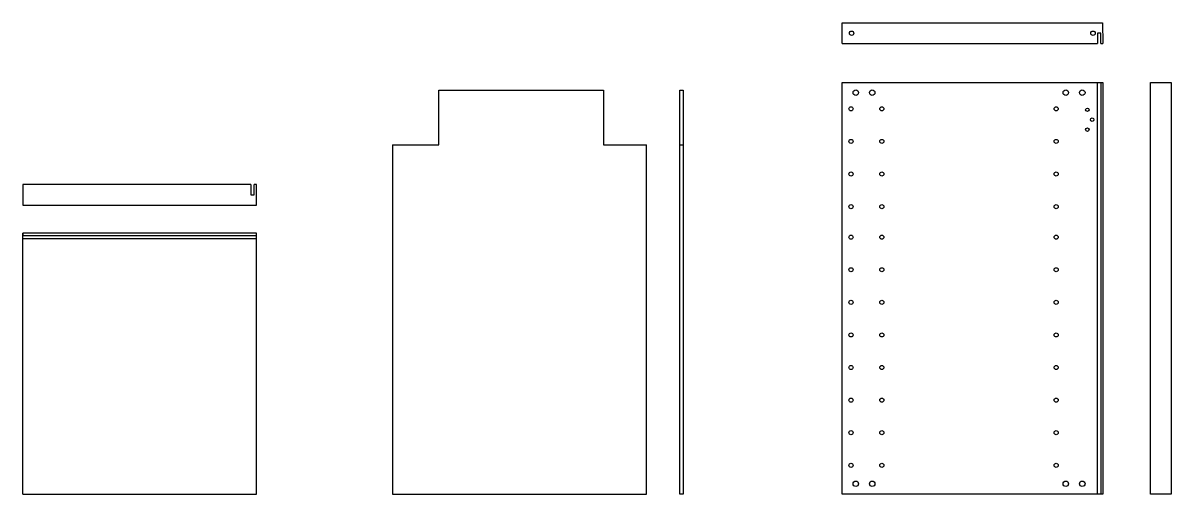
# Model space of a CAD drawing. Header units: millimetres. Extents: x -1061 to 8262, y 78 to 3828.
# Drawn here: x -1061 to 612, y 78 to 765 of the extents above; entities that cross this region are included whole.
import ezdxf

# ---------------------------------------------------------------- set-up
doc = ezdxf.new("R2010")
doc.units = ezdxf.units.MM
doc.layers.add('Layer1', color=1, linetype='Continuous')

msp = doc.modelspace()

# ---------------------------------------------------------------- linework, layer by layer
at = {"layer": 'Layer1'}
for p, q in [((132.7, 734.8), (132.7, 764.8)), ((132.7, 764.8), (512.4, 764.8)), ((512.4, 764.8), (512.7, 734.8)), ((509.7, 749.8), (504.7, 749.8)), ((504.7, 749.8), (504.7, 734.8)), ((509.7, 734.8), (509.7, 749.8)), ((132.7, 734.8), (504.7, 734.8)), ((509.7, 734.8), (512.7, 734.8)), ((132.7, 78.2), (132.7, 678.2)), ((132.7, 678.2), (512.7, 678.2)), ((504.7, 78.2), (504.7, 678.2)), ((509.7, 678.2), (509.7, 78.2)), ((512.7, 678.2), (512.7, 78.2)), ((582, 78.2), (582, 678.2)), ((582, 678.2), (612, 678.2)), ((612, 678.2), (612, 78.2)), ((-454.9, 587), (-454.9, 667)), ((-454.9, 667), (-214.9, 667)), ((-214.9, 667), (-214.9, 587)), ((-103.8, 78.2), (-103.8, 667)), ((-103.8, 667), (-98.8, 667)), ((-98.8, 667), (-98.8, 78.2)), ((-522.4, 587), (-454.9, 587)), ((-522.4, 587), (-522.4, 78.2)), ((-214.9, 587), (-152.4, 587)), ((-152.4, 78.2), (-152.4, 587)), ((-103.8, 587), (-98.8, 587)), ((-728.7, 529.2), (-1060.7, 529.2)), ((-1060.7, 529.2), (-1060.7, 499.2)), ((-728.7, 529.2), (-728.7, 514.2)), ((-720.7, 529.2), (-723.7, 529.2)), ((-723.7, 514.2), (-723.7, 529.2)), ((-720.7, 499.2), (-720.7, 529.2)), ((-728.7, 514.2), (-723.7, 514.2)), ((-1060.7, 499.2), (-720.7, 499.2)), ((-720.7, 458.2), (-1060.7, 458.2)), ((-1060.7, 78.2), (-1060.7, 458.2)), ((-1060.7, 458.2), (-1060.7, 455.2)), ((-1060.7, 455.2), (-720.7, 455.2)), ((-720.7, 78.2), (-720.7, 458.2)), ((-720.7, 450.2), (-1060.7, 450.2)), ((-1060.7, 78.2), (-720.7, 78.2)), ((-522.4, 78.2), (-152.4, 78.2)), ((-98.8, 78.2), (-103.8, 78.2)), ((512.7, 78.2), (132.7, 78.2)), ((612, 78.2), (582, 78.2))]:
    msp.add_line(p, q, dxfattribs=at)
for centre, radius in [((146.6, 749.8), 3.23), ((498.4, 749.8), 3.23), ((152.7, 663.2), 4), ((176.7, 663.2), 4), ((458.7, 663.2), 4), ((482.7, 663.2), 4), ((145.7, 639.6), 3), ((190.7, 639.6), 3), ((444.7, 639.6), 3), ((490.1, 638.3), 2.5), ((497.1, 623.8), 2.5), ((490.1, 609.3), 2.5), ((145.7, 592.1), 3), ((190.7, 592.1), 3), ((444.7, 592.1), 3), ((145.7, 544.6), 3), ((190.7, 544.6), 3), ((444.7, 544.6), 3), ((145.7, 497.1), 3), ((190.7, 497.1), 3), ((444.7, 497.1), 3), ((145.7, 452.6), 3), ((190.7, 452.6), 3), ((444.7, 452.6), 3), ((145.7, 405.1), 3), ((190.7, 405.1), 3), ((444.7, 405.1), 3), ((145.7, 357.6), 3), ((190.7, 357.6), 3), ((444.7, 357.6), 3), ((145.7, 310.1), 3), ((190.7, 310.1), 3), ((444.7, 310.1), 3), ((145.7, 262.6), 3), ((190.7, 262.6), 3), ((444.7, 262.6), 3), ((145.7, 215.1), 3), ((190.7, 215.1), 3), ((444.7, 215.1), 3), ((145.7, 167.6), 3), ((190.7, 167.6), 3), ((444.7, 167.6), 3), ((145.7, 120.1), 3), ((190.7, 120.1), 3), ((444.7, 120.1), 3), ((152.7, 93.2), 4), ((176.7, 93.2), 4), ((458.7, 93.2), 4), ((482.7, 93.2), 4)]:
    msp.add_circle(centre, radius, dxfattribs=at)

doc.saveas('drawing.dxf')
